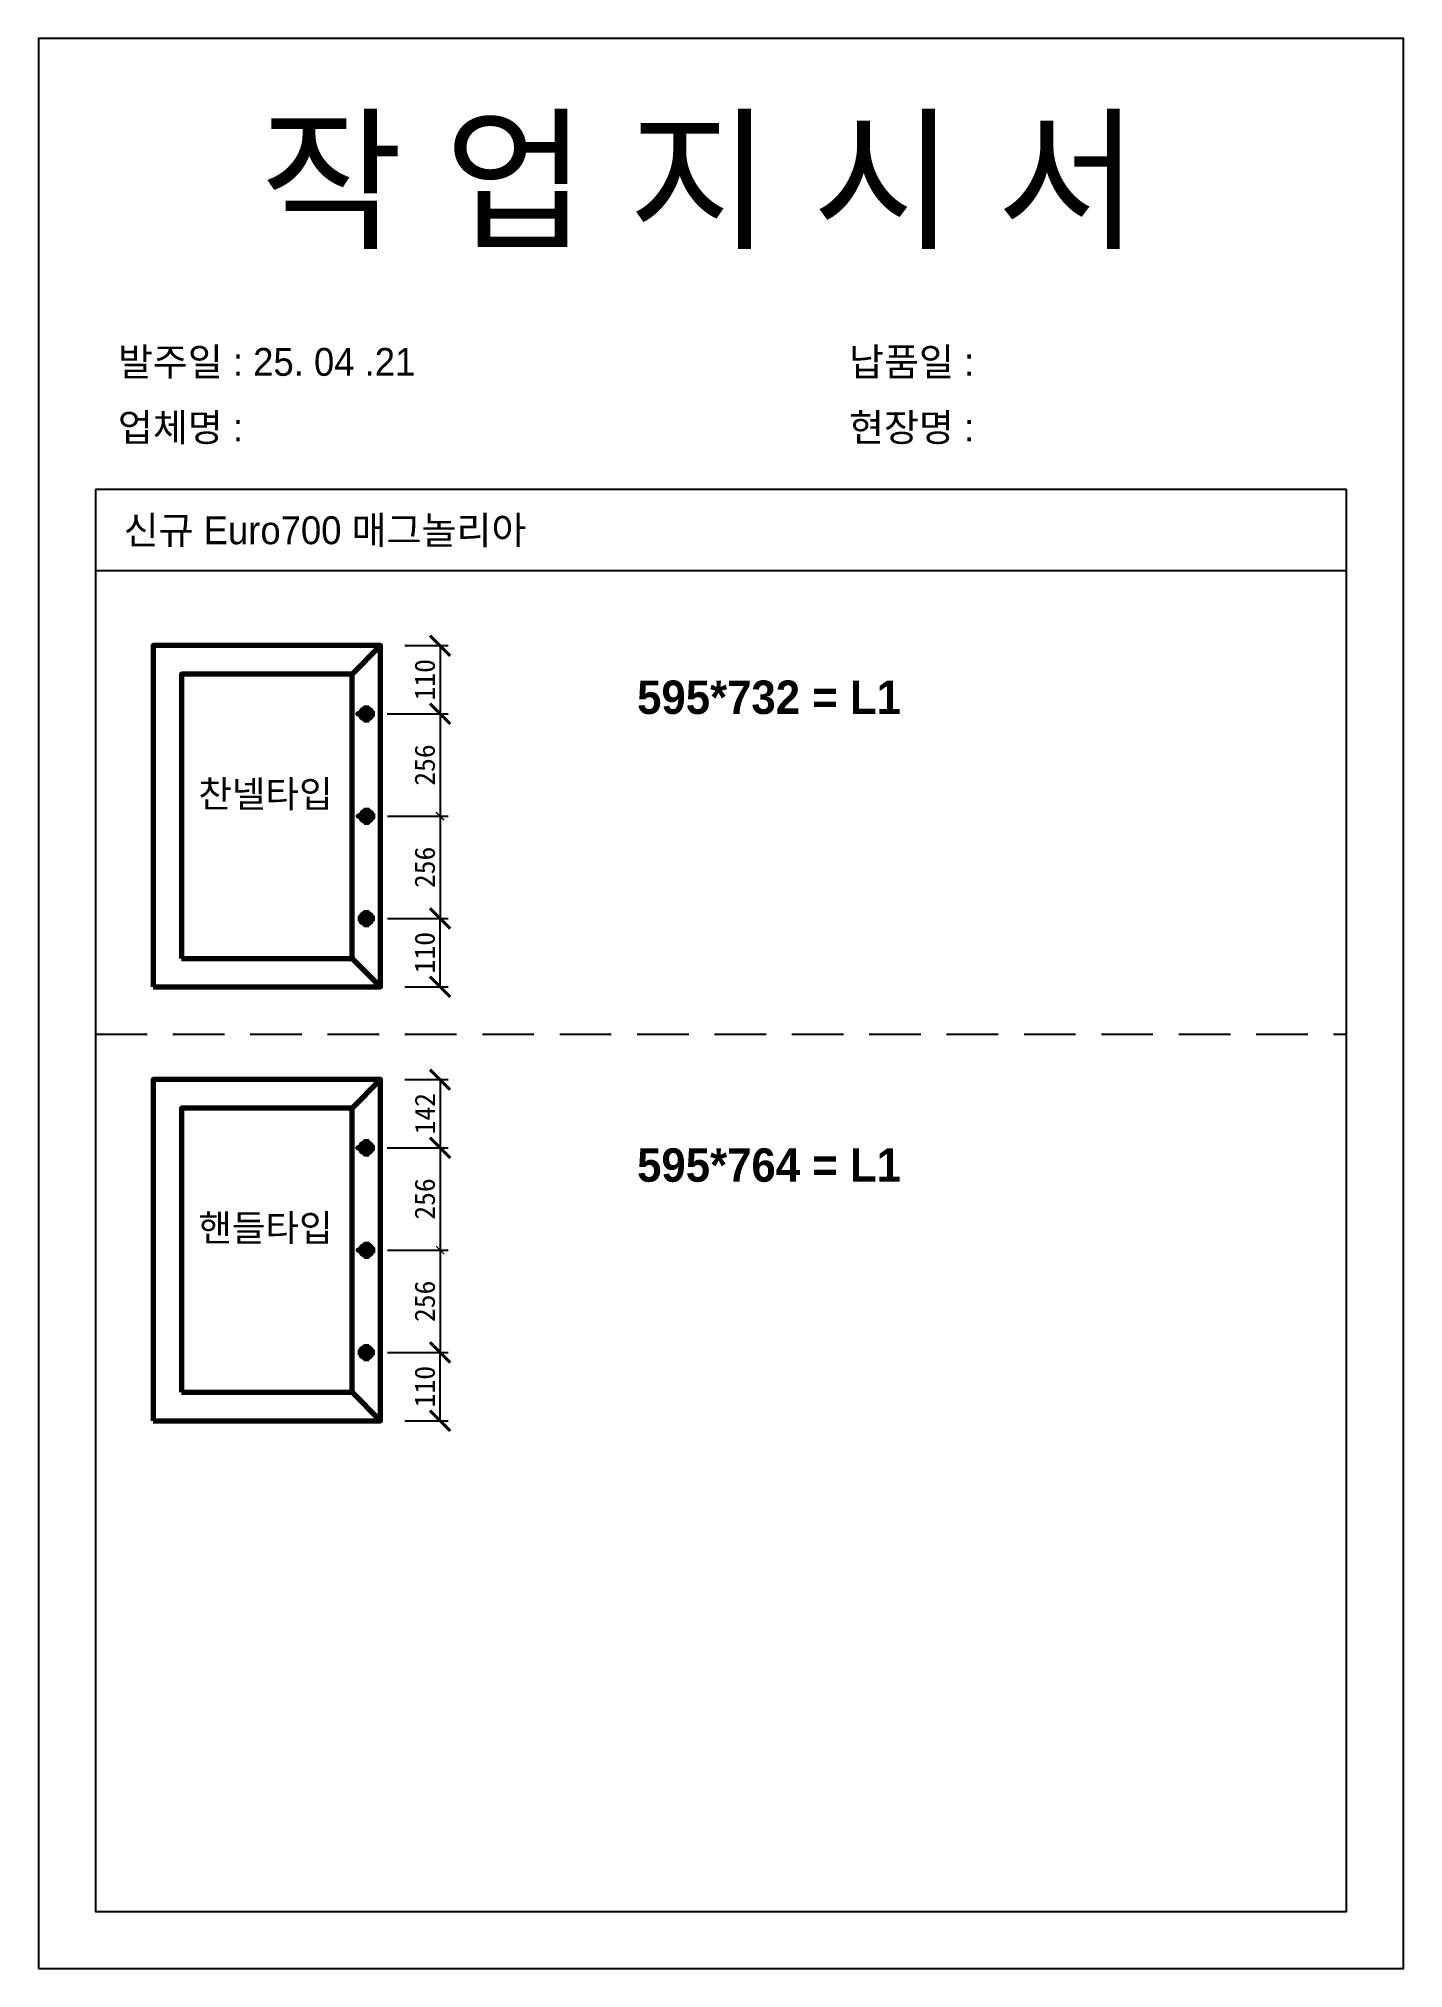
# Model space of a CAD drawing. Header units: millimetres. Extents: x -44117 to 256353, y -2095463 to 65325.
# Drawn here: x 125071 to 126751, y -74804 to -72428 of the extents above; entities that cross this region are included whole.
import ezdxf

# ---------------------------------------------------------------- set-up
doc = ezdxf.new("R2010")
doc.units = ezdxf.units.MM
doc.header["$LTSCALE"] = 10
doc.linetypes.add('HIDDEN', pattern=[9.525, 6.35, -3.175])
doc.layers.add('Layer1', color=7, linetype='Continuous', lineweight=70)
doc.dimstyles.new('ISO-25', dxfattribs={"dimtxt": 2.5, "dimasz": 2.5, "dimexe": 1, "dimexo": 1, "dimtad": 1, "dimtxsty": 'Standard', "dimblk": 'ARCHTICK', "dimcen": 2.5, "dimadec": 0, "dimazin": 0, "dimtfac": 1, "dimtmove": 0, "dimatfit": 3, "dimfxl": 0, "dimarcsym": 0})

msp = doc.modelspace()

# ---------------------------------------------------------------- texts
at = {"attachment_point": 1}
for s, width, gutter_width, heights, insert, char_height in [('{\\fGulim|b0|i0|c129|p50;작 업 지 시 서}', 3307.3198183, 12.5, [-155.84554], (125343.33149, -72531.76783), 140), ('{\\fGulim|b0|i0|c129|p50;발주일 : 25. 04 .21}', 3307.3198183, 12.5, [34.50412], (125168.12213, -72808.48825), 34.3), ('{\\fGulim|b0|i0|c129|p50;납품일 :}', 3307.3198183, 12.5, [-37.67976], (126068.10012, -72808.48825), 34.3), ('{\\fGulim|b0|i0|c129|p50;업체명 : }', 3307.3198183, 12.5, [33.33016], (125168.12213, -72889.14443), 34.3), ('{\\fGulim|b0|i0|c129|p50;현장명 : }', 3307.3198183, 12.5, [-38.2735], (126068.10012, -72889.14443), 34.3), ('{\\fGulim|b0|i0|c129|p50;신규 Euro700 매그놀리아}', 3307.3198183, 12.5, [-38.22783], (125175.16434, -73015.81053), 34.3), ('{\\fGulim|b1|i0|c129|p50;595*732 = L1}', 2645.8558546, 10, [1247.94849], (125807.24916, -73217.93225), 41.16), ('{\\fGulim|b1|i0|c129|p50;찬넬타입}', 2116.6846837, 8, [998.35879], (125267.16271, -73341.14666), 32.928), ('{\\fGulim|b1|i0|c129|p50;595*764 = L1}', 2645.8558546, 10, [1247.94849], (125807.24916, -73793.90572), 41.16), ('{\\fGulim|b1|i0|c129|p50;핸들타입}', 2116.6846837, 8, [998.35879], (125267.16271, -73875.45873), 32.928)]:
    msp.add_mtext_dynamic_manual_height_columns(s, width=width, gutter_width=gutter_width, heights=heights, dxfattribs=dict(at, insert=insert, char_height=char_height))

# ---------------------------------------------------------------- blocks, each defined once
blk = doc.blocks.new('_ArchTick')
at = {"color": 0, "linetype": 'ByBlock', "const_width": 0.15}
blk.add_lwpolyline([(-0.5, -0.5), (0.5, 0.5)], dxfattribs=at)
blk = doc.blocks.new('*D2478')
at = {"color": 0, "lineweight": -2}
for p, q in [((125514.4, -73511), (125574.7, -73511)), ((125564.7, -73595), (125564.7, -73511)), ((125521.4, -73595), (125574.7, -73595))]:
    blk.add_line(p, q, dxfattribs=at)
at = {"layer": 'Defpoints', "color": 0}
for p in [(125484.4, -73511), (125564.7, -73511), (125491.4, -73595)]:
    blk.add_point(p, dxfattribs=at)
at = {"color": 0, "lineweight": -2, "xscale": 25, "yscale": 25, "zscale": 25}
for p, rotation in [((125564.7, -73511), 90), ((125564.7, -73595), 270)]:
    blk.add_blockref('_ArchTick', p, dxfattribs=dict(at, rotation=rotation))
at = {"color": 0, "insert": (125546, -73553), "char_height": 25, "attachment_point": 5, "rotation": 90}
blk.add_mtext('110', dxfattribs=at)
blk = doc.blocks.new('*D2479')
at = {"color": 0, "lineweight": -2}
for p, q in [((125521.4, -73175), (125574.7, -73175)), ((125564.7, -73175), (125564.7, -73259)), ((125514.4, -73259), (125574.7, -73259))]:
    blk.add_line(p, q, dxfattribs=at)
at = {"layer": 'Defpoints', "color": 0}
for p in [(125491.4, -73175), (125484.4, -73259), (125564.7, -73259)]:
    blk.add_point(p, dxfattribs=at)
at = {"color": 0, "lineweight": -2, "xscale": 25, "yscale": 25, "zscale": 25}
for p, rotation in [((125564.7, -73175), 90), ((125564.7, -73259), 270)]:
    blk.add_blockref('_ArchTick', p, dxfattribs=dict(at, rotation=rotation))
at = {"color": 0, "insert": (125546, -73217), "char_height": 25, "attachment_point": 5, "rotation": 90}
blk.add_mtext('110', dxfattribs=at)
blk = doc.blocks.new('*D2480')
at = {"color": 0, "lineweight": -2}
for p, q in [((125499.4, -73259), (125574.7, -73259)), ((125564.7, -73259), (125564.7, -73385)), ((125499.8, -73385), (125574.7, -73385))]:
    blk.add_line(p, q, dxfattribs=at)
at = {"layer": 'Defpoints', "color": 0}
for p in [(125484.4, -73259), (125484.8, -73385), (125564.7, -73385)]:
    blk.add_point(p, dxfattribs=at)
at = {"color": 0, "lineweight": -2, "xscale": 10, "yscale": 10, "zscale": 10}
for p, rotation in [((125564.7, -73259), 90), ((125564.7, -73385), 270)]:
    blk.add_blockref('_ArchTick', p, dxfattribs=dict(at, rotation=rotation))
at = {"color": 0, "insert": (125546, -73322), "char_height": 25, "attachment_point": 5, "rotation": 90}
blk.add_mtext('256', dxfattribs=at)
blk = doc.blocks.new('*D2481')
at = {"color": 0, "lineweight": -2}
for p, q in [((125499.8, -73385), (125574.7, -73385)), ((125564.7, -73385), (125564.7, -73511)), ((125499.8, -73511), (125574.7, -73511))]:
    blk.add_line(p, q, dxfattribs=at)
at = {"layer": 'Defpoints', "color": 0}
for p in [(125484.8, -73385), (125484.8, -73511), (125564.7, -73511)]:
    blk.add_point(p, dxfattribs=at)
at = {"color": 0, "lineweight": -2, "xscale": 10, "yscale": 10, "zscale": 10}
for p, rotation in [((125564.7, -73385), 90), ((125564.7, -73511), 270)]:
    blk.add_blockref('_ArchTick', p, dxfattribs=dict(at, rotation=rotation))
at = {"color": 0, "insert": (125546, -73448), "char_height": 25, "attachment_point": 5, "rotation": 90}
blk.add_mtext('256', dxfattribs=at)
blk = doc.blocks.new('*D2482')
at = {"color": 0, "lineweight": -2}
for p, q in [((125514.4, -74045.3), (125574.7, -74045.3)), ((125564.7, -74129.3), (125564.7, -74045.3)), ((125521.4, -74129.3), (125574.7, -74129.3))]:
    blk.add_line(p, q, dxfattribs=at)
at = {"layer": 'Defpoints', "color": 0}
for p in [(125484.4, -74045.3), (125564.7, -74045.3), (125491.4, -74129.3)]:
    blk.add_point(p, dxfattribs=at)
at = {"color": 0, "lineweight": -2, "xscale": 25, "yscale": 25, "zscale": 25}
for p, rotation in [((125564.7, -74045.3), 90), ((125564.7, -74129.3), 270)]:
    blk.add_blockref('_ArchTick', p, dxfattribs=dict(at, rotation=rotation))
at = {"color": 0, "insert": (125546, -74087.3), "char_height": 25, "attachment_point": 5, "rotation": 90}
blk.add_mtext('110', dxfattribs=at)
blk = doc.blocks.new('*D2483')
at = {"color": 0, "lineweight": -2}
for p, q in [((125521.4, -73709.3), (125574.7, -73709.3)), ((125564.7, -73709.3), (125564.7, -73793.3)), ((125514.4, -73793.3), (125574.7, -73793.3))]:
    blk.add_line(p, q, dxfattribs=at)
at = {"layer": 'Defpoints', "color": 0}
for p in [(125491.4, -73709.3), (125484.4, -73793.3), (125564.7, -73793.3)]:
    blk.add_point(p, dxfattribs=at)
at = {"color": 0, "lineweight": -2, "xscale": 25, "yscale": 25, "zscale": 25}
for p, rotation in [((125564.7, -73709.3), 90), ((125564.7, -73793.3), 270)]:
    blk.add_blockref('_ArchTick', p, dxfattribs=dict(at, rotation=rotation))
at = {"color": 0, "insert": (125546, -73751.3), "char_height": 25, "attachment_point": 5, "rotation": 90}
blk.add_mtext('142', dxfattribs=at)
blk = doc.blocks.new('*D2484')
at = {"color": 0, "lineweight": -2}
for p, q in [((125499.4, -73793.3), (125574.7, -73793.3)), ((125564.7, -73793.3), (125564.7, -73919.3)), ((125499.8, -73919.3), (125574.7, -73919.3))]:
    blk.add_line(p, q, dxfattribs=at)
at = {"layer": 'Defpoints', "color": 0}
for p in [(125484.4, -73793.3), (125484.8, -73919.3), (125564.7, -73919.3)]:
    blk.add_point(p, dxfattribs=at)
at = {"color": 0, "lineweight": -2, "xscale": 10, "yscale": 10, "zscale": 10}
for p, rotation in [((125564.7, -73793.3), 90), ((125564.7, -73919.3), 270)]:
    blk.add_blockref('_ArchTick', p, dxfattribs=dict(at, rotation=rotation))
at = {"color": 0, "insert": (125546, -73856.3), "char_height": 25, "attachment_point": 5, "rotation": 90}
blk.add_mtext('256', dxfattribs=at)
blk = doc.blocks.new('*D2485')
at = {"color": 0, "lineweight": -2}
for p, q in [((125499.8, -73919.3), (125574.7, -73919.3)), ((125564.7, -73919.3), (125564.7, -74045.3)), ((125499.8, -74045.3), (125574.7, -74045.3))]:
    blk.add_line(p, q, dxfattribs=at)
at = {"layer": 'Defpoints', "color": 0}
for p in [(125484.8, -73919.3), (125484.8, -74045.3), (125564.7, -74045.3)]:
    blk.add_point(p, dxfattribs=at)
at = {"color": 0, "lineweight": -2, "xscale": 10, "yscale": 10, "zscale": 10}
for p, rotation in [((125564.7, -73919.3), 90), ((125564.7, -74045.3), 270)]:
    blk.add_blockref('_ArchTick', p, dxfattribs=dict(at, rotation=rotation))
at = {"color": 0, "insert": (125546, -73982.3), "char_height": 25, "attachment_point": 5, "rotation": 90}
blk.add_mtext('256', dxfattribs=at)

# ---------------------------------------------------------------- dimensions: what is measured, and where the dimension line sits
for base, p1, p2, text, override, picture, middle in [((125564.74569, -73259.02724), (125491.35397, -73175.02724), (125484.35397, -73259.02724), '110', {"dimscale": 10, "dimexo": 3, "dimtxsty": 'Standard'}, '*D2479', (125545.99569, -73217.02724)), ((125564.74569, -73385.02724), (125484.35397, -73259.02724), (125484.78599, -73385.02724), '256', {"dimscale": 10, "dimasz": 1, "dimexo": 1.5, "dimtxsty": 'Standard'}, '*D2480', (125545.99569, -73322.02724)), ((125564.74569, -73511.02724), (125484.78599, -73385.02724), (125484.78599, -73511.02724), '256', {"dimscale": 10, "dimasz": 1, "dimexo": 1.5, "dimtxsty": 'Standard'}, '*D2481', (125545.99569, -73448.02724)), ((125564.74569, -73511.02724), (125491.35397, -73595.02724), (125484.35397, -73511.02724), '110', {"dimscale": 10, "dimexo": 3, "dimtxsty": 'Standard'}, '*D2478', (125545.99569, -73553.02724)), ((125564.74569, -73793.33932), (125491.35397, -73709.33932), (125484.35397, -73793.33932), '142', {"dimscale": 10, "dimexo": 3, "dimtxsty": 'Standard'}, '*D2483', (125545.99569, -73751.33932)), ((125564.74569, -73919.33932), (125484.35397, -73793.33932), (125484.78599, -73919.33932), '256', {"dimscale": 10, "dimasz": 1, "dimexo": 1.5, "dimtxsty": 'Standard'}, '*D2484', (125545.99569, -73856.33932)), ((125564.74569, -74045.33932), (125484.78599, -73919.33932), (125484.78599, -74045.33932), '256', {"dimscale": 10, "dimasz": 1, "dimexo": 1.5, "dimtxsty": 'Standard'}, '*D2485', (125545.99569, -73982.33932)), ((125564.74569, -74045.33932), (125491.35397, -74129.33932), (125484.35397, -74045.33932), '110', {"dimscale": 10, "dimexo": 3, "dimtxsty": 'Standard'}, '*D2482', (125545.99569, -74087.33932))]:
    dim = msp.add_linear_dim(base=base, p1=p1, p2=p2, angle=90, text=text, dimstyle='ISO-25', override=override)
    dim.commit()
    dim.dimension.update_dxf_attribs({"geometry": picture, "text_midpoint": middle})

# ---------------------------------------------------------------- linework, layer by layer
for p, q in [((126680.52488, -72982.77504), (125140.52488, -72982.77504)), ((126680.52488, -73082.77504), (125140.52488, -73082.77504))]:
    msp.add_line(p, q)
at = {"linetype": 'HIDDEN'}
msp.add_line((125140.52488, -73653.50756), (126680.52488, -73653.50756), dxfattribs=at)
msp.add_lwpolyline([(125070.52488, -74803.60532), (126750.52488, -74803.60532), (126750.52488, -72427.60532), (125070.52488, -72427.60532)], close=True)
msp.add_lwpolyline([(125140.52488, -72982.77504), (125140.52488, -74733.60532), (126680.52488, -74733.60532), (126680.52488, -72982.77504)])
at = {"layer": 'Layer1'}
for p, q in [((125456.35397, -73210.02724), (125491.35397, -73175.02724)), ((125473.85397, -73248.52724), (125473.85397, -73269.52724)), ((125474.28599, -73374.52724), (125474.28599, -73395.52724)), ((125484.35397, -73511.02724), (125463.35397, -73511.02724)), ((125473.85397, -73500.52724), (125473.85397, -73521.52724)), ((125491.35397, -73595.02724), (125456.35397, -73560.02724)), ((125456.35397, -73744.33932), (125491.35397, -73709.33932)), ((125473.85397, -73782.83932), (125473.85397, -73803.83932)), ((125474.28599, -73908.83932), (125474.28599, -73929.83932)), ((125473.85397, -74034.83932), (125473.85397, -74055.83932)), ((125484.35397, -74045.33932), (125463.35397, -74045.33932)), ((125491.35397, -74129.33932), (125456.35397, -74094.33932))]:
    msp.add_line(p, q, dxfattribs=at)
for points in [[(125211.35397, -73595.02724), (125491.35397, -73595.02724), (125491.35397, -73175.02724), (125211.35397, -73175.02724)], [(125246.35397, -73560.02724), (125456.35397, -73560.02724), (125456.35397, -73210.02724), (125246.35397, -73210.02724)], [(125484.35397, -73259.02724), (125463.35397, -73259.02724)], [(125484.78599, -73385.02724), (125463.78599, -73385.02724)], [(125211.35397, -74129.33932), (125491.35397, -74129.33932), (125491.35397, -73709.33932), (125211.35397, -73709.33932)], [(125246.35397, -74094.33932), (125456.35397, -74094.33932), (125456.35397, -73744.33932), (125246.35397, -73744.33932)], [(125484.35397, -73793.33932), (125463.35397, -73793.33932)], [(125484.78599, -73919.33932), (125463.78599, -73919.33932)]]:
    msp.add_lwpolyline(points, close=True, dxfattribs=at)
for centre in [(125473.85397, -73259.02724), (125474.28599, -73385.02724), (125473.85397, -73511.02724), (125473.85397, -73793.33932), (125474.28599, -73919.33932), (125473.85397, -74045.33932)]:
    msp.add_circle(centre, 7, dxfattribs=at)

msp.set_redraw_order([(e.dxf.handle, doc.entitydb.next_handle()) for e in msp.query("TEXT MTEXT ATTDEF DIMENSION ARC_DIMENSION")])  # texts and dimensions are drawn at this point

doc.saveas('drawing.dxf')
